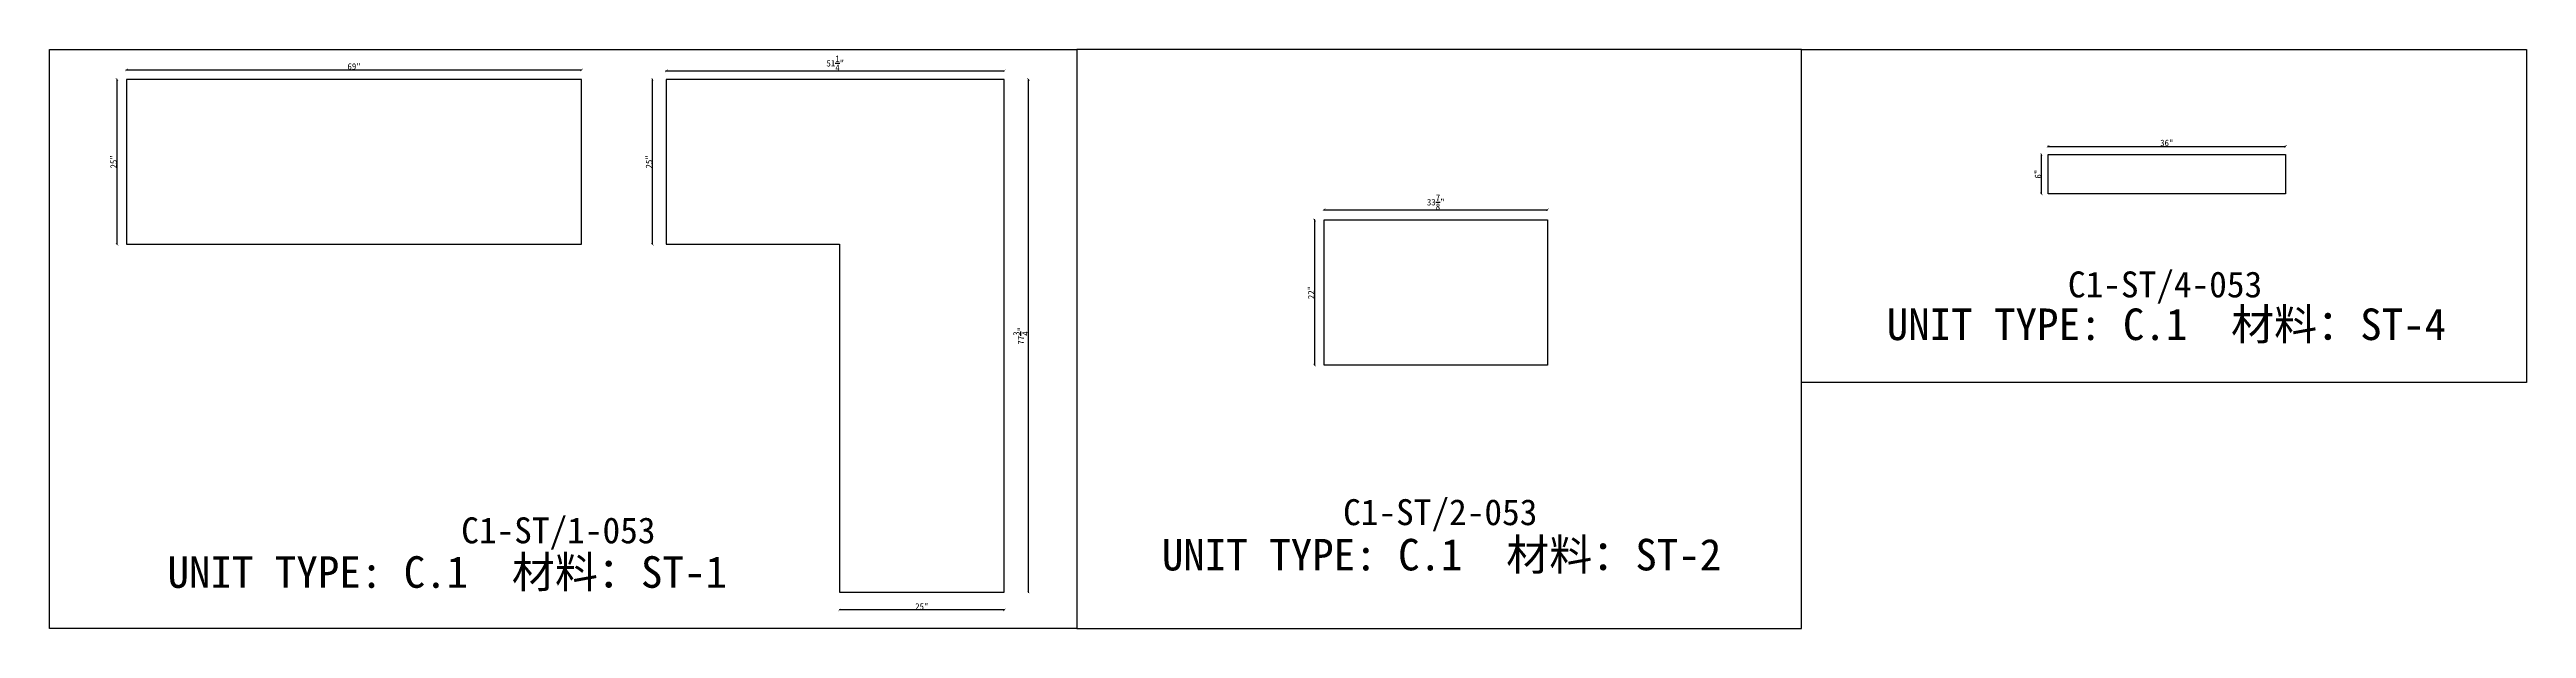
# Model space of a CAD drawing. Header units: millimetres. Extents: x -46966 to 138077, y -48408 to 2116.
# Drawn here: x 52657 to 62197, y -37711 to -35482 of the extents above; entities that cross this region are included whole.
import ezdxf
from ezdxf.enums import TextEntityAlignment as Align

# ---------------------------------------------------------------- set-up
doc = ezdxf.new("R2010")
doc.units = ezdxf.units.MM
doc.layers.add('PART_NUMBER', color=3, linetype='Continuous')
doc.styles.add('样式 1', font='')
doc.styles.get('样式 1').set_extended_font_data('NSimSun')
doc.dimstyles.new('副本 ISO-25', dxfattribs={"dimtxt": 25, "dimasz": 10, "dimexe": 1.5, "dimexo": 0.5, "dimtad": 1, "dimlfac": 0.03937, "dimlunit": 5, "dimtxsty": '样式 1', "dimblk": 'ARCHTICK', "dimcen": 2.5, "dimclrd": 256, "dimclrt": 1, "dimazin": 3, "dimtfac": 1, "dimtmove": 0, "dimatfit": 3, "dimfxlon": 1})

msp = doc.modelspace()

# ---------------------------------------------------------------- texts
at = {"style": '样式 1'}
for s, p in [('UNIT TYPE: C.1', (59733.131, -36600.727)), ('材料：ST-4', (61059.412, -36600.727)), ('UNIT TYPE: C.1', (56941.256, -37487.905)), ('材料：ST-2', (58267.537, -37487.905)), ('UNIT TYPE: C.1', (53111.17, -37554.859)), ('材料：ST-1', (54437.451, -37554.859))]:
    msp.add_text(s, height=121.5865, dxfattribs=at).set_placement(p)
at = {"layer": 'PART_NUMBER', "color": 3, "style": '样式 1'}
for s, p in [('C1-ST/4-053', (60805.367, -36386.4)), ('C1-ST/2-053', (58013.492, -37263.57)), ('C1-ST/1-053', (54616.611, -37333.57))]:
    msp.add_text(s, height=100, dxfattribs=at).set_placement(p, align=Align.MIDDLE_CENTER)

# ---------------------------------------------------------------- blocks, each defined once
blk = doc.blocks.new('_ArchTick')
at = {"color": 0, "linetype": 'ByBlock', "const_width": 0.15}
blk.add_lwpolyline([(-0.5, -0.5), (0.5, 0.5)], dxfattribs=at)
blk = doc.blocks.new('*D1294')
at = {"color": 0, "lineweight": -2, "transparency": 16777216}
for p, q in [((52917.6, -35596.8), (52915.1, -35596.8)), ((52917.6, -36231.8), (52915.1, -36231.8))]:
    blk.add_line(p, q, dxfattribs=at)
at = {"lineweight": -2, "transparency": 16777216}
blk.add_line((52916.6, -36231.8), (52916.6, -35596.8), dxfattribs=at)
at = {"layer": 'Defpoints', "color": 0, "transparency": 16777216}
for p in [(52916.6, -35596.8), (52953.5, -35596.8), (52953.5, -36231.8)]:
    blk.add_point(p, dxfattribs=at)
at = {"lineweight": -2, "transparency": 16777216, "xscale": 10, "yscale": 10, "zscale": 10}
for p, rotation in [((52916.6, -35596.8), 90), ((52916.6, -36231.8), 270)]:
    blk.add_blockref('_ArchTick', p, dxfattribs=dict(at, rotation=rotation))
at = {"color": 1, "transparency": 16777216, "insert": (52903.4, -35914.3), "char_height": 25, "attachment_point": 5, "rotation": 90, "style": '样式 1'}
blk.add_mtext('\\A1;25"', dxfattribs=at)
blk = doc.blocks.new('*D1295')
at = {"color": 0, "lineweight": -2, "transparency": 16777216}
for p, q in [((52953.5, -35561.4), (52953.5, -35558.9)), ((54706.1, -35561.4), (54706.1, -35558.9))]:
    blk.add_line(p, q, dxfattribs=at)
at = {"lineweight": -2, "transparency": 16777216}
blk.add_line((52953.5, -35560.4), (54706.1, -35560.4), dxfattribs=at)
at = {"layer": 'Defpoints', "color": 0, "transparency": 16777216}
for p in [(54706.1, -35560.4), (52953.5, -35596.8), (54706.1, -35596.8)]:
    blk.add_point(p, dxfattribs=at)
at = {"lineweight": -2, "transparency": 16777216, "xscale": 10, "yscale": 10, "zscale": 10, "rotation": 180}
blk.add_blockref('_ArchTick', (52953.5, -35560.4), dxfattribs=at)
at = {"lineweight": -2, "transparency": 16777216, "xscale": 10, "yscale": 10, "zscale": 10}
blk.add_blockref('_ArchTick', (54706.1, -35560.4), dxfattribs=at)
at = {"color": 1, "transparency": 16777216, "insert": (53829.8, -35547.3), "char_height": 25, "attachment_point": 5, "style": '样式 1'}
blk.add_mtext('\\A1;69"', dxfattribs=at)
blk = doc.blocks.new('*D1296')
at = {"color": 0, "lineweight": -2, "transparency": 16777216}
for p, q in [((55032.4, -35564.6), (55032.4, -35562.1)), ((56334.1, -35564.6), (56334.1, -35562.1))]:
    blk.add_line(p, q, dxfattribs=at)
at = {"lineweight": -2, "transparency": 16777216}
blk.add_line((55032.4, -35563.6), (56334.1, -35563.6), dxfattribs=at)
at = {"layer": 'Defpoints', "color": 0, "transparency": 16777216}
for p in [(56334.1, -35563.6), (55032.4, -35596.8), (56334.1, -35596.8)]:
    blk.add_point(p, dxfattribs=at)
at = {"lineweight": -2, "transparency": 16777216, "xscale": 10, "yscale": 10, "zscale": 10, "rotation": 180}
blk.add_blockref('_ArchTick', (55032.4, -35563.6), dxfattribs=at)
at = {"lineweight": -2, "transparency": 16777216, "xscale": 10, "yscale": 10, "zscale": 10}
blk.add_blockref('_ArchTick', (56334.1, -35563.6), dxfattribs=at)
at = {"color": 1, "transparency": 16777216, "insert": (55683.3, -35534.6), "char_height": 25, "attachment_point": 5, "style": '样式 1'}
blk.add_mtext('\\A1;51{\\H1x;\\S1/4;}"', dxfattribs=at)
blk = doc.blocks.new('*D1297')
at = {"color": 0, "lineweight": -2, "transparency": 16777216}
for p, q in [((54979.9, -35596.8), (54977.4, -35596.8)), ((54979.9, -36231.8), (54977.4, -36231.8))]:
    blk.add_line(p, q, dxfattribs=at)
at = {"lineweight": -2, "transparency": 16777216}
blk.add_line((54978.9, -36231.8), (54978.9, -35596.8), dxfattribs=at)
at = {"layer": 'Defpoints', "color": 0, "transparency": 16777216}
for p in [(54978.9, -35596.8), (55032.4, -35596.8), (55032.4, -36231.8)]:
    blk.add_point(p, dxfattribs=at)
at = {"lineweight": -2, "transparency": 16777216, "xscale": 10, "yscale": 10, "zscale": 10}
for p, rotation in [((54978.9, -35596.8), 90), ((54978.9, -36231.8), 270)]:
    blk.add_blockref('_ArchTick', p, dxfattribs=dict(at, rotation=rotation))
at = {"color": 1, "transparency": 16777216, "insert": (54965.8, -35914.3), "char_height": 25, "attachment_point": 5, "rotation": 90, "style": '样式 1'}
blk.add_mtext('\\A1;25"', dxfattribs=at)
blk = doc.blocks.new('*D1298')
at = {"color": 0, "lineweight": -2, "transparency": 16777216}
for p, q in [((55699.1, -37639), (55699.1, -37641.5)), ((56334.1, -37639), (56334.1, -37641.5))]:
    blk.add_line(p, q, dxfattribs=at)
at = {"lineweight": -2, "transparency": 16777216}
blk.add_line((56334.1, -37640), (55699.1, -37640), dxfattribs=at)
at = {"layer": 'Defpoints', "color": 0, "transparency": 16777216}
for p in [(55699.1, -37571.6), (56334.1, -37571.6), (55699.1, -37640)]:
    blk.add_point(p, dxfattribs=at)
at = {"lineweight": -2, "transparency": 16777216, "xscale": 10, "yscale": 10, "zscale": 10, "rotation": 180}
blk.add_blockref('_ArchTick', (55699.1, -37640), dxfattribs=at)
at = {"lineweight": -2, "transparency": 16777216, "xscale": 10, "yscale": 10, "zscale": 10}
blk.add_blockref('_ArchTick', (56334.1, -37640), dxfattribs=at)
at = {"color": 1, "transparency": 16777216, "insert": (56016.6, -37626.9), "char_height": 25, "attachment_point": 5, "style": '样式 1'}
blk.add_mtext('\\A1;25"', dxfattribs=at)
blk = doc.blocks.new('*D1299')
at = {"color": 0, "lineweight": -2, "transparency": 16777216}
for p, q in [((56426.4, -35596.8), (56428.9, -35596.8)), ((56426.4, -37571.6), (56428.9, -37571.6))]:
    blk.add_line(p, q, dxfattribs=at)
at = {"lineweight": -2, "transparency": 16777216}
blk.add_line((56427.4, -37571.6), (56427.4, -35596.8), dxfattribs=at)
at = {"layer": 'Defpoints', "color": 0, "transparency": 16777216}
for p in [(56334.1, -35596.8), (56427.4, -35596.8), (56334.1, -37571.6)]:
    blk.add_point(p, dxfattribs=at)
at = {"lineweight": -2, "transparency": 16777216, "xscale": 10, "yscale": 10, "zscale": 10}
for p, rotation in [((56427.4, -35596.8), 90), ((56427.4, -37571.6), 270)]:
    blk.add_blockref('_ArchTick', p, dxfattribs=dict(at, rotation=rotation))
at = {"color": 1, "transparency": 16777216, "insert": (56398.3, -36584.2), "char_height": 25, "attachment_point": 5, "rotation": 90, "style": '样式 1'}
blk.add_mtext('\\A1;77{\\H1x;\\S3/4;}"', dxfattribs=at)
blk = doc.blocks.new('*D1300')
at = {"color": 0, "lineweight": -2, "transparency": 16777216}
for p, q in [((57566, -36099.9), (57566, -36097.4)), ((58426.5, -36099.9), (58426.5, -36097.4))]:
    blk.add_line(p, q, dxfattribs=at)
at = {"lineweight": -2, "transparency": 16777216}
blk.add_line((57566, -36098.9), (58426.5, -36098.9), dxfattribs=at)
at = {"layer": 'Defpoints', "color": 0, "transparency": 16777216}
for p in [(57566, -36138.3), (58426.5, -36098.9), (58426.5, -36138.3)]:
    blk.add_point(p, dxfattribs=at)
at = {"lineweight": -2, "transparency": 16777216, "xscale": 10, "yscale": 10, "zscale": 10, "rotation": 180}
blk.add_blockref('_ArchTick', (57566, -36098.9), dxfattribs=at)
at = {"lineweight": -2, "transparency": 16777216, "xscale": 10, "yscale": 10, "zscale": 10}
blk.add_blockref('_ArchTick', (58426.5, -36098.9), dxfattribs=at)
at = {"color": 1, "transparency": 16777216, "insert": (57996.2, -36069.8), "char_height": 25, "attachment_point": 5, "style": '样式 1'}
blk.add_mtext('\\A1;33{\\H1x;\\S7/8;}"', dxfattribs=at)
blk = doc.blocks.new('*D1301')
at = {"color": 0, "lineweight": -2, "transparency": 16777216}
for p, q in [((57530.4, -36138.3), (57527.9, -36138.3)), ((57530.4, -36697.1), (57527.9, -36697.1))]:
    blk.add_line(p, q, dxfattribs=at)
at = {"lineweight": -2, "transparency": 16777216}
blk.add_line((57529.4, -36138.3), (57529.4, -36697.1), dxfattribs=at)
at = {"layer": 'Defpoints', "color": 0, "transparency": 16777216}
for p in [(57566, -36138.3), (57529.4, -36697.1), (57566, -36697.1)]:
    blk.add_point(p, dxfattribs=at)
at = {"lineweight": -2, "transparency": 16777216, "xscale": 10, "yscale": 10, "zscale": 10}
for p, rotation in [((57529.4, -36138.3), 90), ((57529.4, -36697.1), 270)]:
    blk.add_blockref('_ArchTick', p, dxfattribs=dict(at, rotation=rotation))
at = {"color": 1, "transparency": 16777216, "insert": (57516.3, -36417.7), "char_height": 25, "attachment_point": 5, "rotation": 90, "style": '样式 1'}
blk.add_mtext('\\A1;22"', dxfattribs=at)
blk = doc.blocks.new('*D1302')
at = {"color": 0, "lineweight": -2, "transparency": 16777216}
for p, q in [((60354.8, -35855.7), (60354.8, -35853.2)), ((61269.2, -35855.7), (61269.2, -35853.2))]:
    blk.add_line(p, q, dxfattribs=at)
at = {"lineweight": -2, "transparency": 16777216}
blk.add_line((60354.8, -35854.7), (61269.2, -35854.7), dxfattribs=at)
at = {"layer": 'Defpoints', "color": 0, "transparency": 16777216}
for p in [(61269.2, -35854.7), (60354.8, -35885.6), (61269.2, -35885.6)]:
    blk.add_point(p, dxfattribs=at)
at = {"lineweight": -2, "transparency": 16777216, "xscale": 10, "yscale": 10, "zscale": 10, "rotation": 180}
blk.add_blockref('_ArchTick', (60354.8, -35854.7), dxfattribs=at)
at = {"lineweight": -2, "transparency": 16777216, "xscale": 10, "yscale": 10, "zscale": 10}
blk.add_blockref('_ArchTick', (61269.2, -35854.7), dxfattribs=at)
at = {"color": 1, "transparency": 16777216, "insert": (60812, -35841.6), "char_height": 25, "attachment_point": 5, "style": '样式 1'}
blk.add_mtext('\\A1;36"', dxfattribs=at)
blk = doc.blocks.new('*D1303')
at = {"color": 0, "lineweight": -2, "transparency": 16777216}
for p, q in [((60330, -35885.6), (60327.5, -35885.6)), ((60330, -36038), (60327.5, -36038))]:
    blk.add_line(p, q, dxfattribs=at)
at = {"lineweight": -2, "transparency": 16777216}
blk.add_line((60329, -36038), (60329, -35885.6), dxfattribs=at)
at = {"layer": 'Defpoints', "color": 0, "transparency": 16777216}
for p in [(60329, -35885.6), (60354.8, -35885.6), (60354.8, -36038)]:
    blk.add_point(p, dxfattribs=at)
at = {"lineweight": -2, "transparency": 16777216, "xscale": 10, "yscale": 10, "zscale": 10}
for p, rotation in [((60329, -35885.6), 90), ((60329, -36038), 270)]:
    blk.add_blockref('_ArchTick', p, dxfattribs=dict(at, rotation=rotation))
at = {"color": 1, "transparency": 16777216, "insert": (60315.9, -35961.8), "char_height": 25, "attachment_point": 5, "rotation": 90, "style": '样式 1'}
blk.add_mtext('\\A1;6"', dxfattribs=at)

# ---------------------------------------------------------------- dimensions: what is measured, and where the dimension line sits
for base, p1, p2, picture, middle in [((54706.098, -35560.43), (52953.498, -35596.76), (54706.098, -35596.76), '*D1295', (53829.798, -35547.305)), ((56334.143, -35563.627), (55032.393, -35596.76), (56334.143, -35596.76), '*D1296', (55683.268, -35534.604)), ((61269.222, -35854.734), (60354.822, -35885.57), (61269.222, -35885.57), '*D1302', (60812.022, -35841.609)), ((58426.452, -36098.875), (57566.027, -36138.302), (58426.452, -36138.302), '*D1300', (57996.24, -36069.782)), ((55699.143, -37640.026), (56334.143, -37571.61), (55699.143, -37571.61), '*D1298', (56016.643, -37626.901))]:
    dim = msp.add_linear_dim(base=base, p1=p1, p2=p2, dimstyle='副本 ISO-25')
    dim.commit()
    dim.dimension.update_dxf_attribs({"geometry": picture, "text_midpoint": middle})
for base, p1, p2, picture, middle in [((52916.559, -35596.76), (52953.498, -36231.76), (52953.498, -35596.76), '*D1294', (52903.434, -35914.26)), ((54978.948, -35596.76), (55032.393, -36231.76), (55032.393, -35596.76), '*D1297', (54965.823, -35914.26)), ((56427.366, -35596.76), (56334.143, -37571.61), (56334.143, -35596.76), '*D1299', (56398.272, -36584.185)), ((60328.987, -35885.57), (60354.822, -36037.97), (60354.822, -35885.57), '*D1303', (60315.862, -35961.77)), ((57529.381, -36697.102), (57566.027, -36138.302), (57566.027, -36697.102), '*D1301', (57516.256, -36417.702))]:
    dim = msp.add_linear_dim(base=base, p1=p1, p2=p2, angle=90, dimstyle='副本 ISO-25')
    dim.commit()
    dim.dimension.update_dxf_attribs({"geometry": picture, "text_midpoint": middle})

# ---------------------------------------------------------------- linework, layer by layer
at = {"color": 1}
for points in [[(52656.747, -35481.834), (56613.629, -35481.834), (56613.629, -37711.401), (52656.747, -37711.401)], [(56613.629, -37711.401), (59405.503, -37711.401), (59405.503, -35481.834), (56613.629, -35481.834)], [(59405.503, -35481.834), (62197.377, -35481.834), (62197.377, -36764.231), (59405.503, -36764.231)]]:
    msp.add_lwpolyline(points, close=True, dxfattribs=at)
for points in [[(52953.498, -36231.76), (54706.098, -36231.76), (54706.098, -35596.76), (52953.498, -35596.76)], [(56334.143, -35596.76), (55032.393, -35596.76), (55032.393, -36231.76), (55699.143, -36231.76), (55699.143, -37571.61), (56334.143, -37571.61)], [(60354.822, -35885.57), (61269.222, -35885.57), (61269.222, -36037.97), (60354.822, -36037.97)], [(57566.027, -36138.302), (58426.452, -36138.302), (58426.452, -36697.102), (57566.027, -36697.102)]]:
    msp.add_lwpolyline(points, close=True)

msp.set_redraw_order([(e.dxf.handle, doc.entitydb.next_handle()) for e in msp.query("TEXT MTEXT ATTDEF DIMENSION ARC_DIMENSION")])  # texts and dimensions are drawn at this point

doc.saveas('drawing.dxf')
